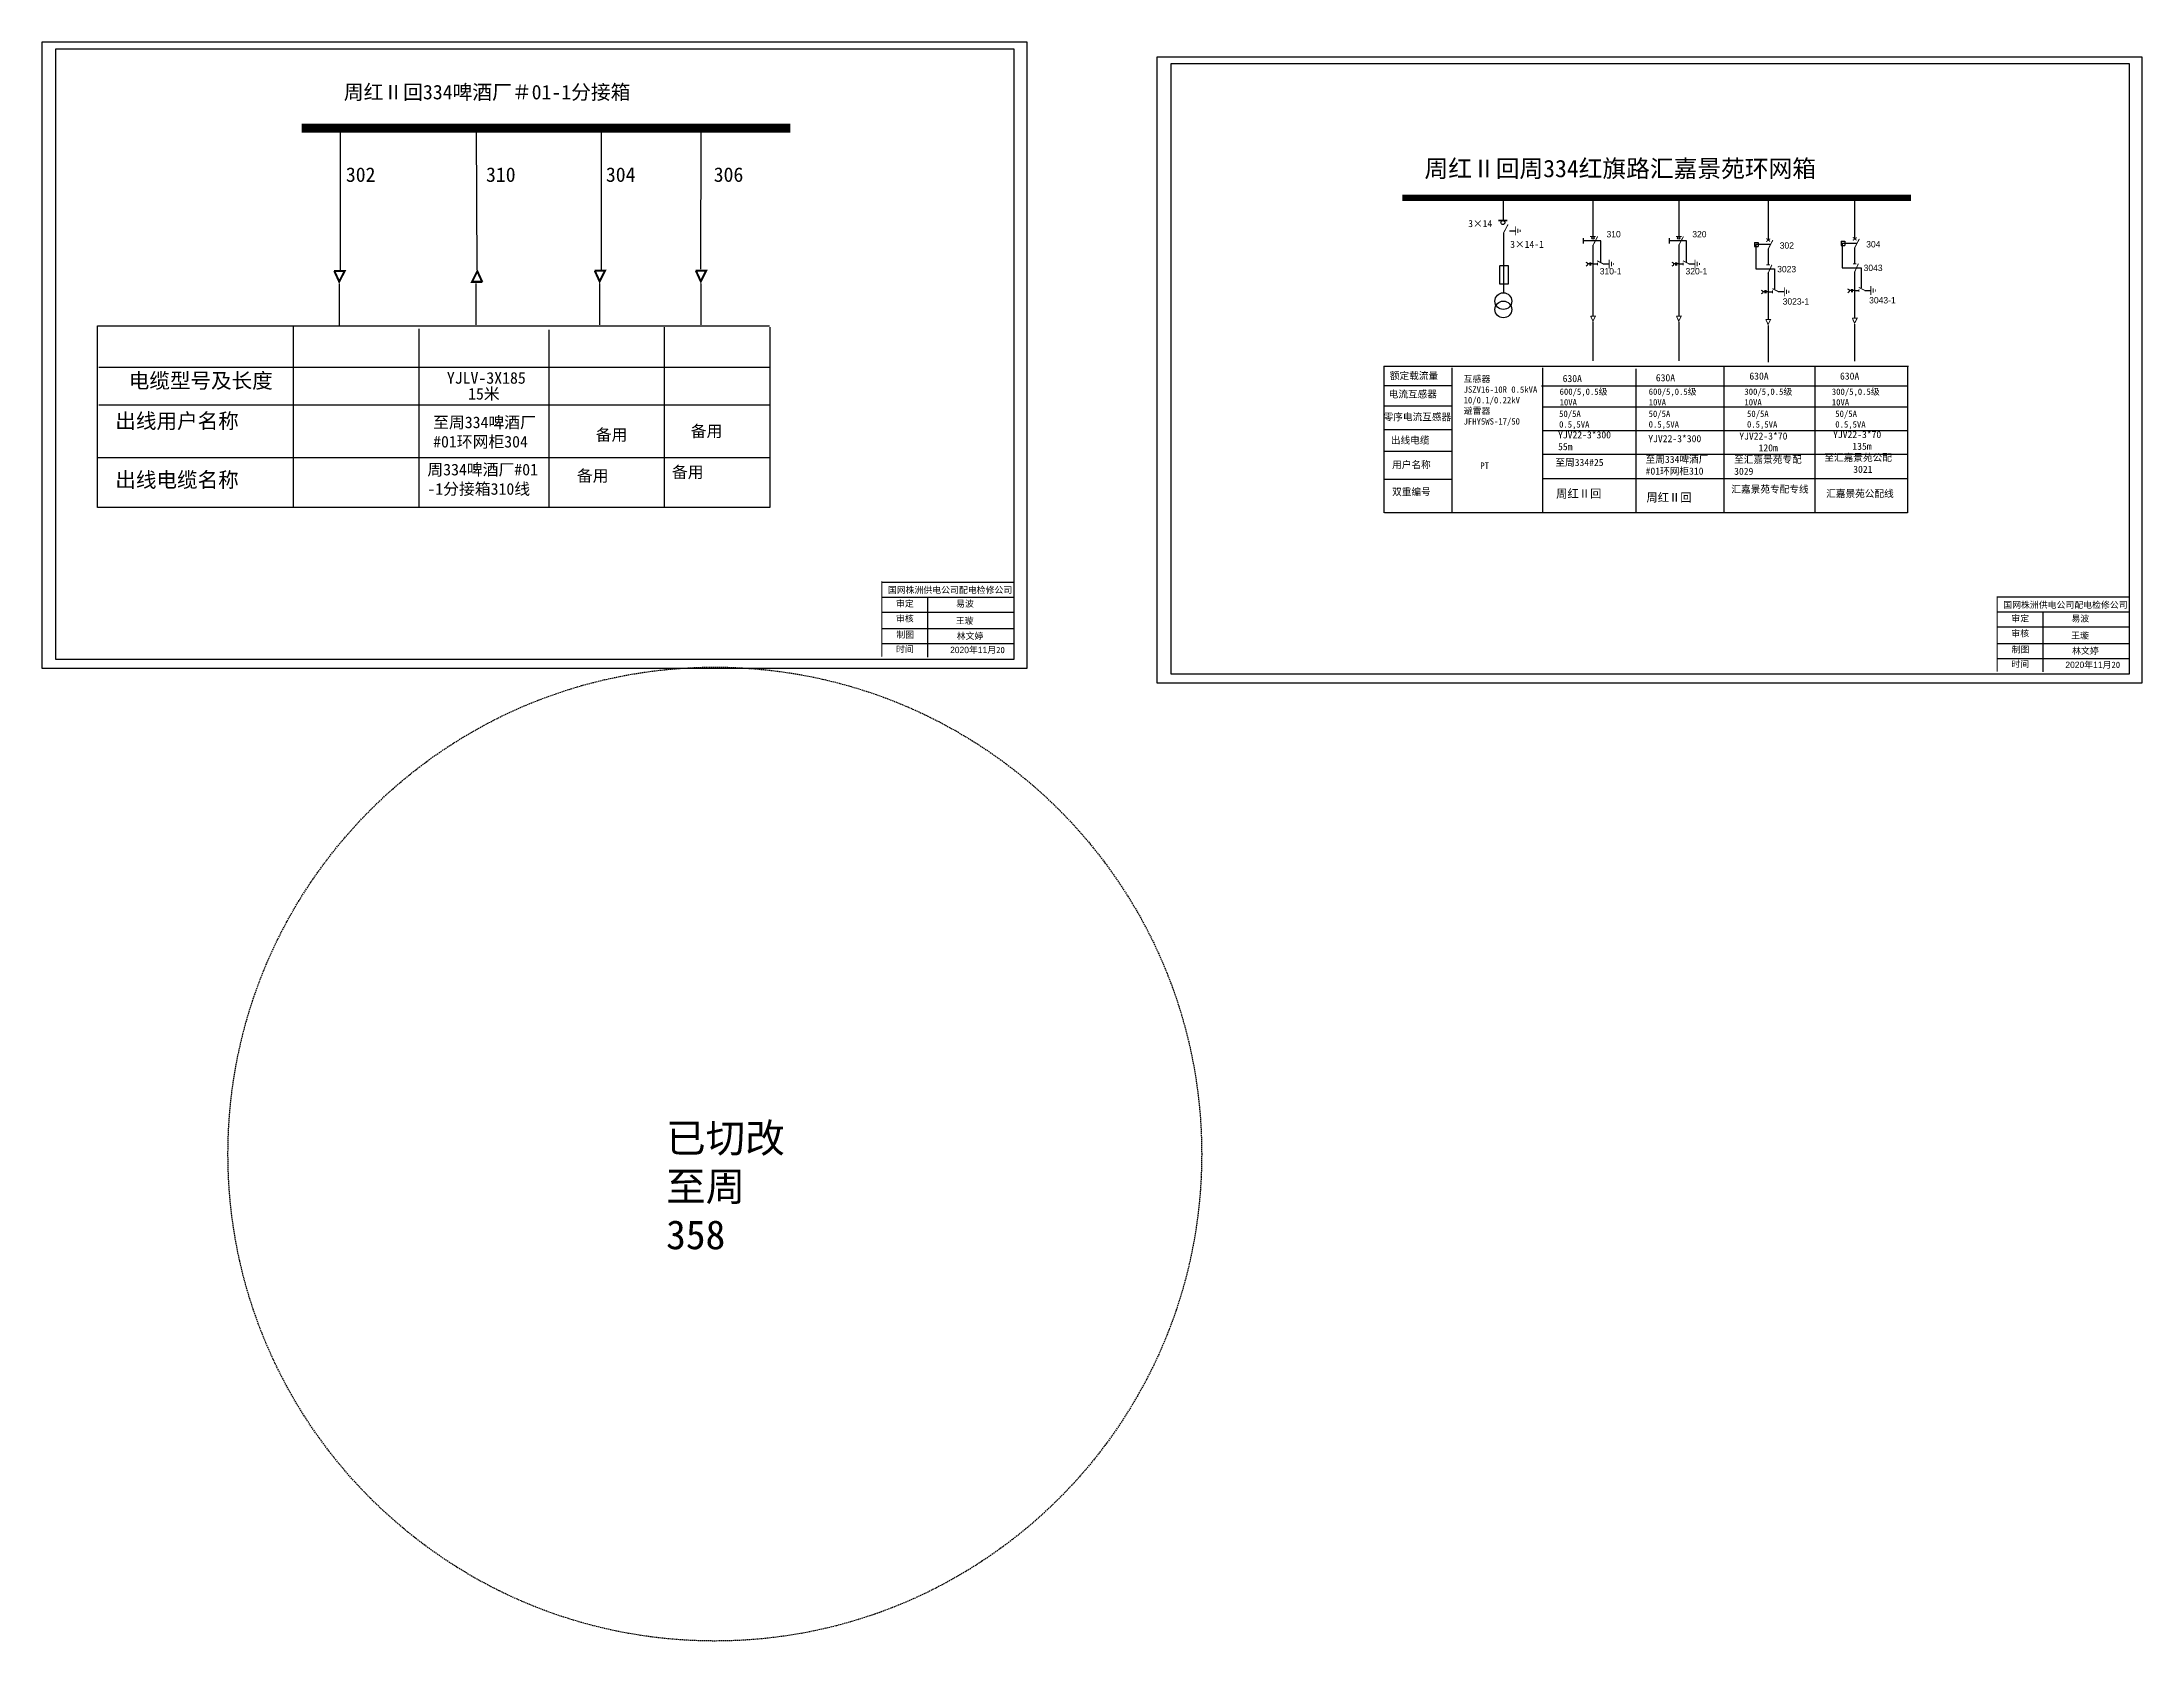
# Model space of a CAD drawing. Extents: x -1623 to -1078, y -1801 to -1525.
# Drawn here: x -1440.1 to -1078, y -1800.7 to -1525.1 of the extents above; entities that cross this region are included whole.
import ezdxf

# ---------------------------------------------------------------- set-up
doc = ezdxf.new("R2010")
doc.units = 0
doc.header["$LTSCALE"] = 0.774411
for name, pattern in [('ACAD_ISO02W100', [15, 12, -3]), ('CENTER', [50.8, 31.75, -6.35, 6.35, -6.35]), ('DASHED', [0.45, 0.3, -0.15])]:
    doc.linetypes.add(name, pattern=pattern)
doc.layers.get('0').update_dxf_attribs({"linetype": 'CONTINUOUS'})
doc.layers.add('1', color=7, linetype='CONTINUOUS')
doc.layers.add('2', color=7, linetype='CONTINUOUS')
doc.styles.add('hztxt_txtstyle_0.00_0_0', font='simkai.ttf')
doc.styles.add('hztxt_txtstyle_1.80_0_0', font='', dxfattribs={"height": 1.8, "bigfont": 'hztxt.shx'})
doc.styles.add('hztxt_txtstyle_2.70_0_0', font='simkai.ttf', dxfattribs={"height": 2.7})
doc.styles.add('KaiTi_txtstyle_1.22_0_0', font='simkai.ttf', dxfattribs={"height": 1.220356})
doc.styles.get("Standard").update_dxf_attribs({"font": '', "height": 2.5})
doc.styles.add('STYLE1', font='txt.shx', dxfattribs={"height": 2.6})
doc.styles.add('字体', font='KTGB2312.ttf', dxfattribs={"height": 2.5})
doc.styles.add('楷体_GB2312_txtstyle_1.09_0_0', font='KTGB2312.ttf', dxfattribs={"height": 1.0944})
doc.styles.get('hztxt_txtstyle_1.80_0_0').set_extended_font_data('hztxt')
doc.styles.get('Standard').set_extended_font_data('SimSun')

msp = doc.modelspace()

# ---------------------------------------------------------------- texts
for s, height, p in [('周红Ⅱ回334啤酒厂＃01-1分接箱', 2.5, (-1388.06, -1534.94)), ('YJLV-3X185', 2, (-1370.3, -1583.96)), ('15米', 2, (-1366.64, -1586.69))]:
    msp.add_text(s, height=height).set_placement(p)
at = {"linetype": 'Continuous'}
for s, p in [('302', (-1387.71, -1549.16)), ('310', (-1363.55, -1549.16)), ('304', (-1342.88, -1549.16)), ('306', (-1324.29, -1549.16))]:
    msp.add_text(s, height=2.5, dxfattribs=at).set_placement(p)
at = {"color": 0, "linetype": 'Continuous', "style": 'hztxt_txtstyle_2.70_0_0'}
for s, p in [('3×14', (-1194.21, -1556.96)), ('3×14-1', (-1186.97, -1560.54))]:
    msp.add_text(s, height=1.22, dxfattribs=at).set_placement(p)
at = {"color": 0, "style": 'hztxt_txtstyle_1.80_0_0'}
for s, p in [('310', (-1170.36, -1558.73)), ('320', (-1155.57, -1558.73)), ('302', (-1140.5, -1560.68)), ('304', (-1125.59, -1560.47)), ('310-1', (-1171.53, -1565.12)), ('320-1', (-1156.74, -1565.12)), ('3023', (-1140.94, -1564.75)), ('3043', (-1126.03, -1564.54)), ('3023-1', (-1139.99, -1570.33)), ('3043-1', (-1125.08, -1570.12))]:
    msp.add_text(s, height=1.098, dxfattribs=at).set_placement(p)
at = {"color": 0, "linetype": 'Continuous', "attachment_point": 1}
for s, insert, char_height, width, style in [('{\\fSimSun|b0|i0|c134|p2;周红Ⅱ回周334红旗路汇嘉景苑环网箱}', (-1201.74, -1545.36), 3, 85.7498, '字体'), ('{\\fSimSun|b0|i0|c134|p2;额定载流量}', (-1207.71, -1581.96), 1.2204, 19.6738, 'hztxt_txtstyle_2.70_0_0'), ('{\\fSimSun|b0|i0|c134|p2;630A}', (-1145.73, -1582.03), 1.2204, 19.6738, 'hztxt_txtstyle_2.70_0_0'), ('{\\fSimSun|b0|i0|c134|p2;630A}', (-1130.11, -1582.03), 1.2204, 19.6738, 'hztxt_txtstyle_2.70_0_0'), ('{\\fSimSun|b0|i0|c134|p2;电流互感器}', (-1207.92, -1585.14), 1.2204, 19.6738, 'hztxt_txtstyle_2.70_0_0'), ('\\A1;{\\fSimSun|b0|i0|c134|p2;互感器\\PJSZV16-10R 0.5kVA\\P10/0.1/0.22kV\\P避雷器\\PJFHY5WS-17/50}', (-1195, -1582.58), 1.0983, 20.2524, 'hztxt_txtstyle_2.70_0_0'), ('\\A1;{\\fSimSun|b0|i0|c134|p2;600/5,0.5级\\P10VA}', (-1178.45, -1584.78), 1.0983, 20.2524, 'hztxt_txtstyle_2.70_0_0'), ('{\\fSimSun|b0|i0|c134|p2;630A}', (-1177.93, -1582.46), 1.2204, 19.6738, 'hztxt_txtstyle_2.70_0_0'), ('\\A1;{\\fSimSun|b0|i0|c134|p2;600/5,0.5级\\P10VA}', (-1163.09, -1584.78), 1.0983, 20.2524, 'hztxt_txtstyle_2.70_0_0'), ('{\\fSimSun|b0|i0|c134|p2;630A}', (-1161.86, -1582.32), 1.2204, 19.6738, 'hztxt_txtstyle_2.70_0_0'), ('\\A1;{\\fSimSun|b0|i0|c134|p2;300/5,0.5级\\P10VA}', (-1146.59, -1584.78), 1.0983, 20.2524, 'hztxt_txtstyle_2.70_0_0'), ('\\A1;{\\fSimSun|b0|i0|c134|p2;300/5,0.5级\\P10VA}', (-1131.52, -1584.78), 1.0983, 20.2524, 'hztxt_txtstyle_2.70_0_0'), ('{\\fSimSun|b0|i0|c134|p2;零序电流互感器}', (-1208.79, -1589.07), 1.2204, 19.6738, 'hztxt_txtstyle_2.70_0_0'), ('{\\fSimSun|b0|i0|c134|p2;50/5A\\P0.5,5VA}', (-1178.54, -1588.59), 1.0983, 19.6738, 'hztxt_txtstyle_2.70_0_0'), ('{\\fSimSun|b0|i0|c134|p2;50/5A\\P0.5,5VA}', (-1163.1, -1588.59), 1.0983, 19.6738, 'hztxt_txtstyle_2.70_0_0'), ('{\\fSimSun|b0|i0|c134|p2;50/5A\\P0.5,5VA}', (-1146.14, -1588.59), 1.0983, 19.6738, 'hztxt_txtstyle_2.70_0_0'), ('{\\fSimSun|b0|i0|c134|p2;50/5A\\P0.5,5VA}', (-1130.92, -1588.59), 1.0983, 19.6738, 'hztxt_txtstyle_2.70_0_0'), ('{\\fSimSun|b0|i0|c134|p2;出线电缆}', (-1207.54, -1593.08), 1.2204, 19.6738, 'hztxt_txtstyle_2.70_0_0'), ('YJV22-3*300\\P55m', (-1178.72, -1592.16), 1.2204, 19.6738, 'hztxt_txtstyle_2.70_0_0'), ('YJV22-3*300', (-1163.16, -1592.82), 1.2204, 19.6738, 'hztxt_txtstyle_2.70_0_0'), ('{\\fSimSun|b0|i0|c134|p2;至周334啤酒厂#01环网柜310}', (-1163.62, -1596.38), 1.2204, 12.687, 'hztxt_txtstyle_2.70_0_0'), ('{\\fSimSun|b0|i0|c134|p2;用户名称}', (-1207.33, -1597.31), 1.2204, 19.6738, 'hztxt_txtstyle_2.70_0_0'), ('{\\fSimSun|b0|i0|c134|p2;PT}', (-1192.12, -1597.53), 1.1026, 8.5785, 'hztxt_txtstyle_0.00_0_0'), ('{\\fSimSun|b0|i0|c134|p2;至周334#25}', (-1179.18, -1596.92), 1.2204, 10.5639, 'hztxt_txtstyle_2.70_0_0'), ('{\\fSimSun|b0|i0|c134|p2;双重编号}', (-1207.33, -1601.99), 1.2204, 19.6738, 'hztxt_txtstyle_2.70_0_0'), ('国网株洲供电公司配电检修公司', (-1294.27, -1618.97), 1.0944, 29.9201, '字体'), ('\\f\uffbfﾬￌﾣﾤ_GB2312|b0|i0|c134|p49;审定', (-1292.87, -1621.31), 1.0944, 8.5588, '字体'), ('易波', (-1282.5, -1621.33), 1.094, 8.5588, '字体'), ('国网株洲供电公司配电检修公司', (-1101.97, -1621.53), 1.0944, 29.9201, '字体'), ('\\f\uffbfﾬￌﾣﾤ_GB2312|b0|i0|c134|p49;审核', (-1292.87, -1623.89), 1.0944, 8.5588, '字体'), ('王璇', (-1282.56, -1624.26), 1.094, 8.5588, '字体'), ('\\f\uffbfﾬￌﾣﾤ_GB2312|b0|i0|c134|p49;审定', (-1100.57, -1623.87), 1.0944, 8.5588, '字体'), ('易波', (-1090.21, -1623.89), 1.094, 8.5588, '字体'), ('\\f\uffbfﾬￌﾣﾤ_GB2312|b0|i0|c134|p49;制图', (-1292.81, -1626.67), 1.0944, 8.5588, '字体'), ('\\f\uffbfﾬￌﾣﾤ_GB2312|b0|i0|c134|p49;时间', (-1292.87, -1629.18), 1.0944, 8.5588, '字体'), ('\\f\uffbfﾬￌﾣﾤ_GB2312|b0|i0|c134|p49;审核', (-1100.57, -1626.45), 1.0944, 8.5588, '字体'), ('\\f\uffbfﾬￌﾣﾤ_GB2312|b0|i0|c134|p49;制图', (-1100.51, -1629.23), 1.0944, 8.5588, '字体'), ('王璇', (-1090.26, -1626.82), 1.094, 8.5588, '字体'), ('\\f\uffbfﾬￌﾣﾤ_GB2312|b0|i0|c134|p49;时间', (-1100.57, -1631.74), 1.0944, 8.5588, '字体')]:
    msp.add_mtext(s, dxfattribs=dict(at, insert=insert, char_height=char_height, width=width, style=style))
at = {"linetype": 'DASHED', "char_height": 2.6, "attachment_point": 1, "style": 'STYLE1'}
for s, insert, width in [('{\\f\uffbfﾬￌﾣﾤ_GB2312|b0|i0|c134|p49;电缆型号及长度}', (-1425.14, -1582.13), 28.4221), ('{\\f\uffbfﾬￌﾣﾤ_GB2312|b0|i0|c134|p49;出线用户名称}', (-1427.46, -1589.07), 25.3742), ('{\\f\uffbfﾬￌﾣﾤ_GB2312|b0|i0|c134|p49;出线电缆名称}', (-1427.46, -1599.22), 33.7641)]:
    msp.add_mtext(s, dxfattribs=dict(at, insert=insert, width=width))
at = {"linetype": 'Continuous', "attachment_point": 1, "style": '字体'}
for s, insert, char_height, width in [('{\\fSimSun|b0|i0|c134|p2;至周334啤酒厂\\P#01环网柜304}', (-1372.67, -1589.62), 1.9998, 19.8387), ('{\\fSimSun|b0|i0|c134|p2;备用}', (-1344.63, -1591.76), 1.9998, 19.8387), ('{\\fSimSun|b0|i0|c134|p2;备用}', (-1328.26, -1591.13), 1.9998, 19.8387), ('{\\fSimSun|b0|i0|c134|p2;周334啤酒厂#01\\P-1分接箱310线}', (-1373.66, -1597.76), 1.9998, 22.7237), ('{\\fSimSun|b0|i0|c134|p2;备用}', (-1347.88, -1598.82), 1.9998, 19.8387), ('{\\fSimSun|b0|i0|c134|p2;备用}', (-1331.5, -1598.19), 1.9998, 19.8387), ('{\\fSimSun|b0|i0|c134|p2;已切改至周358}', (-1332.5, -1711.49), 5, 22.7237)]:
    msp.add_mtext(s, dxfattribs=dict(at, insert=insert, char_height=char_height, width=width))
at = {"color": 7, "linetype": 'Continuous', "attachment_point": 1}
for s, insert, char_height, width, style in [('YJV22-3*70^J    120m', (-1147.47, -1592.37), 1.2204, 19.6738, 'KaiTi_txtstyle_1.22_0_0'), ('YJV22-3*70^J    135m', (-1131.3, -1592.1), 1.2204, 19.6738, 'KaiTi_txtstyle_1.22_0_0'), ('{\\fSimSun|b0|i0|c134|p2;至汇嘉景苑专配3029}', (-1148.36, -1596.41), 1.2204, 12.687, 'KaiTi_txtstyle_1.22_0_0'), ('{\\fSimSun|b0|i0|c134|p2;至汇嘉景苑公配 \\P      3021}', (-1132.81, -1596.07), 1.2204, 12.687, 'KaiTi_txtstyle_1.22_0_0'), ('{\\fSimSun|b0|i0|c134|p2;汇嘉景苑专配专线}', (-1148.84, -1601.53), 1.2204, 12.687, 'KaiTi_txtstyle_1.22_0_0'), ('{\\fSimSun|b0|i0|c134|p2;汇嘉景苑公配线}', (-1132.49, -1602.29), 1.2204, 14.0278, 'KaiTi_txtstyle_1.22_0_0'), ('2020{\\fSimSun|b0|i0|c134|p2;年}11{\\fSimSun|b0|i0|c134|p2;月20}', (-1283.54, -1629.31), 1.0944, 16.0081, '楷体_GB2312_txtstyle_1.09_0_0'), ('{\\fSimSun|b0|i0|c134|p2;林文婷}', (-1282.39, -1626.9), 1.0944, 8.5588, '楷体_GB2312_txtstyle_1.09_0_0'), ('2020{\\fSimSun|b0|i0|c134|p2;年}11{\\fSimSun|b0|i0|c134|p2;月20}', (-1091.25, -1631.87), 1.0944, 16.0081, '楷体_GB2312_txtstyle_1.09_0_0'), ('{\\fSimSun|b0|i0|c134|p2;林文婷}', (-1090.1, -1629.46), 1.0944, 8.5588, '楷体_GB2312_txtstyle_1.09_0_0')]:
    msp.add_mtext(s, dxfattribs=dict(at, insert=insert, char_height=char_height, width=width, style=style))
at = {"color": 0, "char_height": 1.43, "width": 17.776, "attachment_point": 1}
for insert in [(-1179.05, -1602.2), (-1163.49, -1602.86)]:
    msp.add_mtext('周红Ⅱ回', dxfattribs=dict(at, insert=insert))

# ---------------------------------------------------------------- blocks, each defined once
blk = doc.blocks.new('JD')
for points in [[(-2, 0.2), (-2, -0.2), (2, 0.2), (2, -0.2)], [(1, -1.2), (1, -0.8), (-1, -1.2), (-1, -0.8)], [(-0.5, -1.8), (-0.5, -2.2), (0.5, -1.8), (0.5, -2.2)]]:
    blk.add_trace(points)

# ---------------------------------------------------------------- linework, layer by layer
for p, q in [((-1388.72, -1540.11), (-1388.72, -1564.55)), ((-1365.22, -1540.26), (-1365.12, -1564.31)), ((-1343.67, -1540.26), (-1343.67, -1564.43)), ((-1326.5, -1540.26), (-1326.55, -1564.19)), ((-1430.55, -1573.96), (-1314.68, -1573.96)), ((-1430.55, -1605.31), (-1430.55, -1573.96)), ((-1396.82, -1573.96), (-1396.82, -1605.28)), ((-1375.13, -1574.5), (-1375.13, -1605.28)), ((-1352.74, -1574.69), (-1352.74, -1605.32)), ((-1332.84, -1574.23), (-1332.84, -1605.32)), ((-1314.63, -1574.23), (-1314.63, -1605.31)), ((-1430.32, -1581.09), (-1314.68, -1581.09)), ((-1430.32, -1587.58), (-1314.68, -1587.58)), ((-1314.68, -1596.71), (-1430.55, -1596.71)), ((-1314.63, -1605.31), (-1430.55, -1605.31))]:
    msp.add_line(p, q)
at = {"color": 0}
for p, q in [((-1188.17, -1552.14), (-1188.17, -1555.76)), ((-1172.7, -1551.85), (-1172.7, -1558.58)), ((-1157.92, -1551.85), (-1157.92, -1558.58)), ((-1142.5, -1552.16), (-1142.5, -1559.22)), ((-1127.59, -1551.95), (-1127.59, -1559.01)), ((-1188.15, -1558), (-1188.15, -1568.26)), ((-1187.07, -1557.59), (-1186.04, -1557.59)), ((-1172.7, -1560.08), (-1172.7, -1572.29)), ((-1157.92, -1560.08), (-1157.92, -1572.29)), ((-1144.85, -1559.6), (-1144.19, -1559.6)), ((-1144.85, -1559.6), (-1144.85, -1560.33)), ((-1144.85, -1560.33), (-1144.19, -1560.33)), ((-1144.19, -1559.6), (-1144.19, -1560.33)), ((-1129.93, -1559.39), (-1129.27, -1559.39)), ((-1129.93, -1559.39), (-1129.93, -1560.13)), ((-1129.93, -1560.13), (-1129.27, -1560.13)), ((-1129.27, -1559.39), (-1129.27, -1560.13)), ((-1172.7, -1563.32), (-1171.94, -1563.32)), ((-1170.95, -1563.3), (-1169.92, -1563.3)), ((-1157.92, -1563.32), (-1157.16, -1563.32)), ((-1156.16, -1563.3), (-1155.13, -1563.3)), ((-1142.5, -1560.72), (-1142.5, -1563.44)), ((-1127.59, -1560.51), (-1127.59, -1563.23)), ((-1142.5, -1564.8), (-1142.5, -1572.84)), ((-1127.59, -1564.59), (-1127.59, -1572.63)), ((-1142.5, -1568.1), (-1141.74, -1568.1)), ((-1140.75, -1568.08), (-1139.72, -1568.08)), ((-1127.59, -1567.9), (-1126.83, -1567.9)), ((-1125.84, -1567.87), (-1124.8, -1567.87)), ((-1196.91, -1584.35), (-1208.68, -1584.35)), ((-1196.95, -1587.81), (-1208.73, -1587.81)), ((-1196.95, -1591.9), (-1208.73, -1591.9)), ((-1197, -1595.63), (-1208.77, -1595.63)), ((-1196.95, -1600.48), (-1208.73, -1600.48))]:
    msp.add_line(p, q, dxfattribs=at)
at = {"color": 0, "linetype": 'ACAD_ISO02W100'}
for p, q in [((-1142.17, -1559.98), (-1144.64, -1559.98)), ((-1144.64, -1559.98), (-1144.64, -1564.17)), ((-1127.26, -1559.78), (-1129.72, -1559.78)), ((-1129.72, -1559.78), (-1129.72, -1563.97)), ((-1129.72, -1563.97), (-1126.47, -1563.97)), ((-1126.47, -1563.97), (-1126.47, -1567.42)), ((-1144.64, -1564.17), (-1141.39, -1564.17)), ((-1141.39, -1564.17), (-1141.39, -1567.63))]:
    msp.add_line(p, q, dxfattribs=at)
at = {"linetype": 'CENTER'}
for p, q in [((-1388.86, -1566.76), (-1388.86, -1573.86)), ((-1365.3, -1566.71), (-1365.3, -1573.81)), ((-1343.96, -1566.71), (-1343.96, -1573.81)), ((-1326.52, -1566.71), (-1326.52, -1573.81))]:
    msp.add_line(p, q, dxfattribs=at)
at = {"color": 0, "linetype": 'CENTER'}
for p, q in [((-1172.7, -1573.27), (-1172.7, -1580.02)), ((-1157.91, -1573.27), (-1157.91, -1580.02)), ((-1142.5, -1573.92), (-1142.5, -1580.26)), ((-1127.59, -1573.71), (-1127.59, -1580.05))]:
    msp.add_line(p, q, dxfattribs=at)
at = {"color": 0, "linetype": 'Continuous'}
for p, q in [((-1208.75, -1580.96), (-1118.31, -1580.96)), ((-1208.7, -1606.2), (-1208.7, -1580.96)), ((-1197.01, -1581.23), (-1197.01, -1606.19)), ((-1181.38, -1581.23), (-1181.38, -1606.19)), ((-1165.28, -1581.4), (-1165.28, -1606.18)), ((-1150.16, -1581.01), (-1150.16, -1606.19)), ((-1134.43, -1581.01), (-1134.43, -1606.19)), ((-1118.49, -1581.03), (-1118.49, -1606.21)), ((-1181.57, -1584.33), (-1118.49, -1584.33)), ((-1181.38, -1587.96), (-1118.49, -1587.96)), ((-1181.38, -1592.01), (-1118.49, -1592.01)), ((-1181.38, -1596.11), (-1118.49, -1596.11)), ((-1181.38, -1600.28), (-1118.49, -1600.28)), ((-1118.49, -1606.2), (-1208.62, -1606.2)), ((-1295.31, -1618.14), (-1272.56, -1618.14)), ((-1295.31, -1620.74), (-1272.56, -1620.74)), ((-1287.44, -1620.71), (-1287.41, -1631.08)), ((-1103.02, -1620.7), (-1080.27, -1620.7)), ((-1295.31, -1623.33), (-1272.56, -1623.33)), ((-1103.02, -1623.3), (-1080.27, -1623.3)), ((-1095.14, -1623.27), (-1095.12, -1633.64)), ((-1295.31, -1626.16), (-1272.56, -1626.16)), ((-1295.31, -1628.75), (-1272.56, -1628.75)), ((-1103.02, -1625.89), (-1080.27, -1625.89)), ((-1103.02, -1628.72), (-1080.27, -1628.72)), ((-1103.02, -1631.31), (-1080.27, -1631.31))]:
    msp.add_line(p, q, dxfattribs=at)
for points in [[(-1440.1, -1525.05), (-1270.33, -1525.05), (-1270.33, -1633.04), (-1440.1, -1633.04)], [(-1437.72, -1526.21), (-1272.57, -1526.21), (-1272.57, -1631.48), (-1437.72, -1631.48)], [(-1247.81, -1527.61), (-1078.04, -1527.61), (-1078.04, -1635.6), (-1247.81, -1635.6)], [(-1245.43, -1528.77), (-1080.28, -1528.77), (-1080.28, -1634.04), (-1245.43, -1634.04)]]:
    msp.add_lwpolyline(points, close=True, dxfattribs=at)
at = {"color": 0}
for points, const_width in [([(-1205.55, -1551.94), (-1117.87, -1551.94)], 1.1), ([(-1189, -1555.81), (-1187.46, -1555.81)], 0.261), ([(-1188.15, -1558.04), (-1187.33, -1556.48)], 0.165), ([(-1173.19, -1558.6), (-1172.22, -1558.6)], 0.165), ([(-1172.7, -1560.12), (-1171.88, -1558.56)], 0.165), ([(-1158.4, -1558.6), (-1157.43, -1558.6)], 0.165), ([(-1157.92, -1560.12), (-1157.09, -1558.56)], 0.165), ([(-1142.82, -1559.47), (-1142.15, -1558.96)], 0.165), ([(-1142.81, -1558.92), (-1142.16, -1559.45)], 0.165), ([(-1142.5, -1560.76), (-1141.68, -1559.2)], 0.165), ([(-1127.9, -1559.26), (-1127.23, -1558.76)], 0.165), ([(-1127.9, -1558.71), (-1127.25, -1559.25)], 0.165), ([(-1127.59, -1560.55), (-1126.77, -1558.99)], 0.165), ([(-1171.99, -1562.77), (-1170.89, -1563.32)], 0.165), ([(-1171.94, -1563.07), (-1171.94, -1563.57)], 0.165), ([(-1157.2, -1562.77), (-1156.1, -1563.32)], 0.165), ([(-1157.16, -1563.07), (-1157.16, -1563.57)], 0.165), ([(-1142.8, -1563.49), (-1142.19, -1563.49)], 0.165), ([(-1142.54, -1565), (-1141.84, -1563.45)], 0.165), ([(-1127.89, -1563.28), (-1127.28, -1563.28)], 0.165), ([(-1127.62, -1564.8), (-1126.93, -1563.24)], 0.165), ([(-1141.78, -1567.56), (-1140.69, -1568.1)], 0.165), ([(-1126.87, -1567.35), (-1125.77, -1567.9)], 0.165), ([(-1126.83, -1567.64), (-1126.83, -1568.15)], 0.165), ([(-1141.74, -1567.85), (-1141.74, -1568.36)], 0.165), ([(-1173.11, -1572.31), (-1172.27, -1572.31), (-1172.7, -1573.16), (-1173.1, -1572.3)], 0.165), ([(-1158.32, -1572.31), (-1157.48, -1572.31), (-1157.91, -1573.16), (-1158.31, -1572.3)], 0.165), ([(-1142.91, -1572.89), (-1142.07, -1572.89), (-1142.5, -1573.74), (-1142.9, -1572.88)], 0.165), ([(-1128, -1572.68), (-1127.16, -1572.68), (-1127.59, -1573.53), (-1127.99, -1572.67)], 0.165)]:
    msp.add_lwpolyline(points, dxfattribs=dict(at, const_width=const_width))
for points in [[(-1174.37, -1558.85), (-1174.37, -1559.76)], [(-1159.58, -1558.85), (-1159.58, -1559.76)], [(-1188.81, -1563.68), (-1188.81, -1566.76), (-1187.28, -1566.76), (-1187.28, -1563.65), (-1188.81, -1563.65)], [(-1173.26, -1563.31), (-1173.61, -1563.31)], [(-1173.26, -1563.08), (-1173.26, -1563.58)], [(-1173.1, -1563.08), (-1173.1, -1563.58)], [(-1172.71, -1563.31), (-1173.1, -1563.31)], [(-1158.47, -1563.31), (-1158.82, -1563.31)], [(-1158.47, -1563.08), (-1158.47, -1563.58)], [(-1158.32, -1563.08), (-1158.32, -1563.58)], [(-1157.92, -1563.31), (-1158.32, -1563.31)], [(-1128.14, -1567.66), (-1128.14, -1568.16)], [(-1127.99, -1567.66), (-1127.99, -1568.16)], [(-1143.06, -1568.1), (-1143.4, -1568.1)], [(-1143.06, -1567.86), (-1143.06, -1568.37)], [(-1142.9, -1567.86), (-1142.9, -1568.37)], [(-1142.5, -1568.1), (-1142.9, -1568.1)], [(-1128.14, -1567.89), (-1128.49, -1567.89)], [(-1127.59, -1567.89), (-1127.99, -1567.89)]]:
    msp.add_lwpolyline(points, dxfattribs=at)
at = {"color": 0, "linetype": 'ACAD_ISO02W100'}
for points in [[(-1171.35, -1563.06), (-1171.35, -1559.31), (-1174.37, -1559.31)], [(-1156.57, -1563.06), (-1156.57, -1559.31), (-1159.58, -1559.31)]]:
    msp.add_lwpolyline(points, dxfattribs=at)
at = {"color": 0}
for points in [[(-1173.9, -1563.03, -0.877934), (-1173.89, -1563.7)], [(-1159.11, -1563.03, -0.877934), (-1159.1, -1563.7)], [(-1128.79, -1567.6, -0.877934), (-1128.77, -1568.27)], [(-1143.7, -1567.81, -0.877934), (-1143.69, -1568.48)]]:
    msp.add_lwpolyline(points, format="xyb", dxfattribs=at)
at = {"const_width": 0.354}
for points in [[(-1389.74, -1564.54), (-1387.93, -1564.54), (-1388.86, -1566.37), (-1389.71, -1564.51)], [(-1364.17, -1566.4), (-1365.97, -1566.4), (-1365.05, -1564.57), (-1364.19, -1566.43)], [(-1344.84, -1564.49), (-1343.03, -1564.49), (-1343.96, -1566.32), (-1344.81, -1564.46)], [(-1327.4, -1564.49), (-1325.59, -1564.49), (-1326.52, -1566.32), (-1327.37, -1564.46)]]:
    msp.add_lwpolyline(points, dxfattribs=at)
at = {"color": 0, "linetype": 'Continuous', "const_width": 0.182}
for points in [[(-1295.33, -1618.04), (-1295.32, -1631.04)], [(-1103.03, -1620.6), (-1103.03, -1633.6)]]:
    msp.add_lwpolyline(points, dxfattribs=at)
at = {"color": 0}
for centre, radius in [((-1188.23, -1556.18), 0.335), ((-1172.7, -1558.83), 0.211), ((-1157.92, -1558.83), 0.211)]:
    msp.add_circle(centre, radius, dxfattribs=at)
at = {"color": 1, "linetype": 'DASHED'}
msp.add_circle((-1324.1, -1716.76), 83.94, dxfattribs=at)
at = {"layer": '1', "const_width": 1.56}
msp.add_lwpolyline([(-1395.34, -1539.91), (-1311.08, -1539.91)], dxfattribs=at)
at = {"layer": '2', "color": 0}
for centre in [(-1188.15, -1569.72), (-1188.15, -1571.16)]:
    msp.add_circle(centre, 1.44, dxfattribs=at)

# ---------------------------------------------------------------- block references
at = {"color": 0, "xscale": 0.3844120780054254, "yscale": 0.3844120780054254, "zscale": 0.3844120780054647, "rotation": 90}
for p in [(-1186.02, -1557.62), (-1169.9, -1563.33), (-1155.11, -1563.33), (-1139.7, -1568.11), (-1124.79, -1567.9)]:
    msp.add_blockref('JD', p, dxfattribs=at)

msp.set_redraw_order([(e.dxf.handle, doc.entitydb.next_handle()) for e in msp.query("TEXT MTEXT ATTDEF DIMENSION ARC_DIMENSION")])  # texts and dimensions are drawn at this point

doc.saveas('drawing.dxf')
